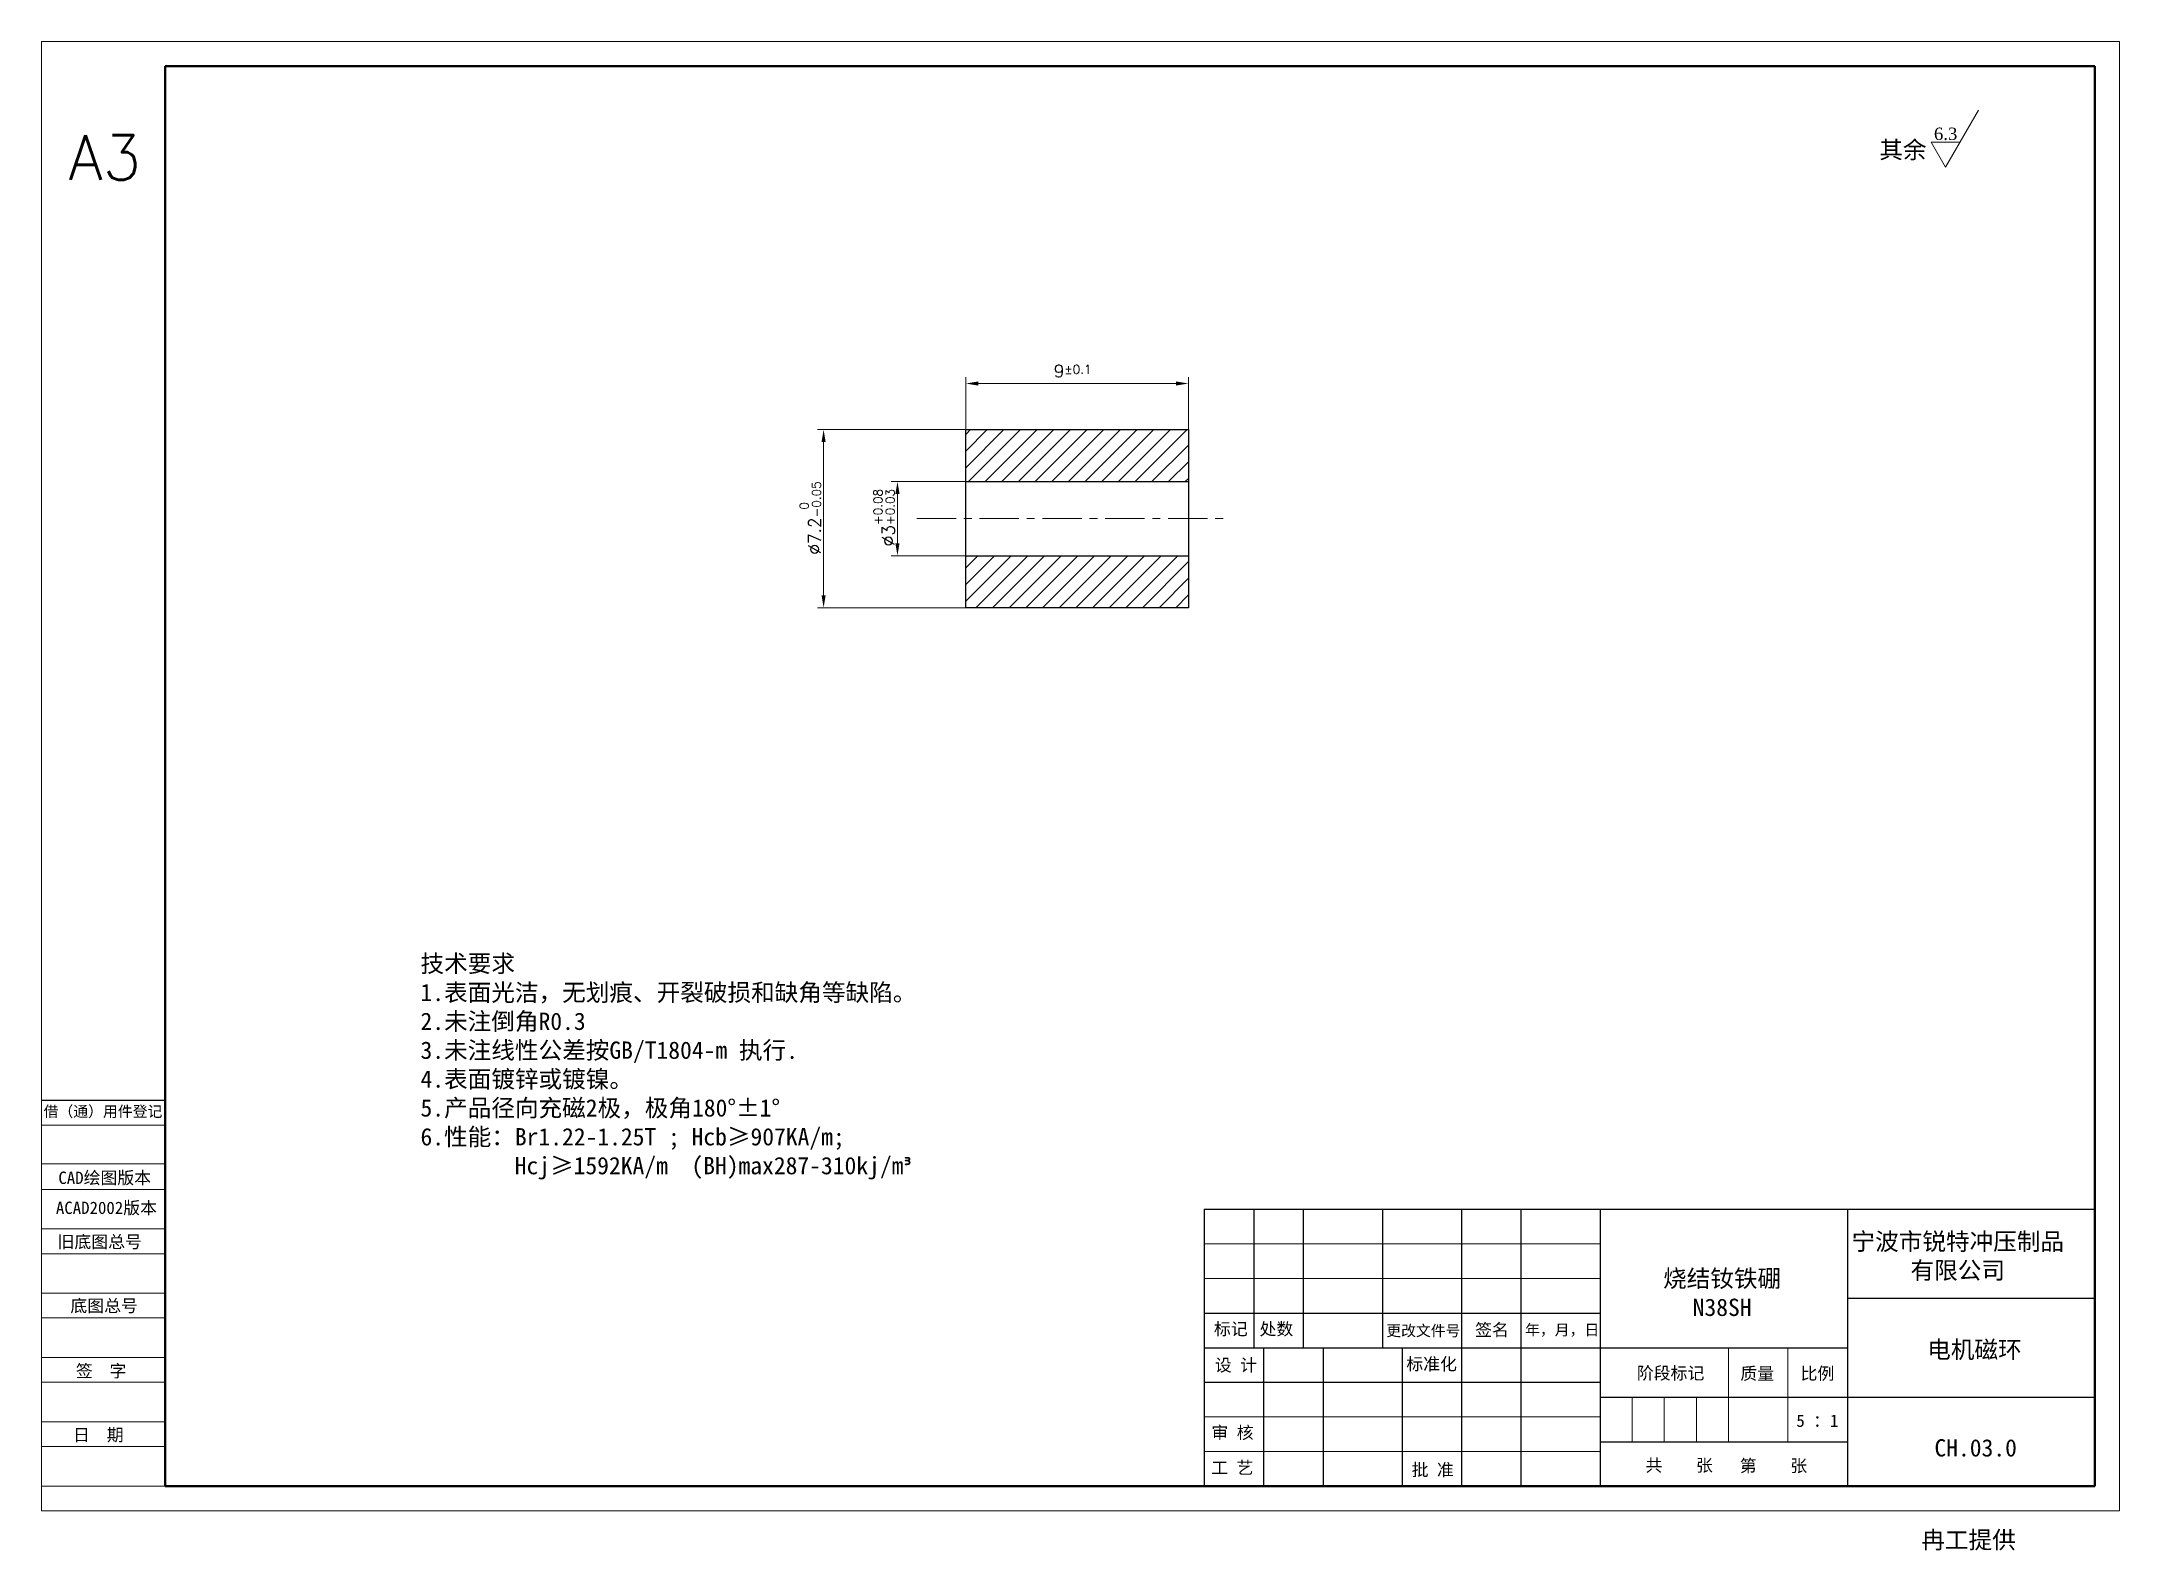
# Model space of a CAD drawing. Header units: millimetres. Extents: x 2881 to 4175, y 614 to 1733.
# Drawn here: x 3068.1 to 3152.1, y 1193.4 to 1254.4 of the extents above; entities that cross this region are included whole.
import ezdxf

# ---------------------------------------------------------------- set-up
doc = ezdxf.new("R2010")
doc.units = ezdxf.units.MM
doc.linetypes.add('CENTER', pattern=[50.8, 31.75, -6.35, 6.35, -6.35])
for name, color, linetype, lineweight in [('中心线', 1, 'CENTER', 9), ('填充', 3, 'Continuous', 9), ('实线', 7, 'Continuous', 25), ('尺寸标注', 2, 'Continuous', 9), ('引导线', 6, 'Continuous', 9), ('文本', 3, 'Continuous', 15), ('粗实线', 9, 'Continuous', 50)]:
    doc.layers.add(name, color=color, linetype=linetype, lineweight=lineweight)
doc.styles.add('st', font='txt.shx')
doc.styles.get("Standard").update_dxf_attribs({"font": 'simfang.ttf'})
doc.dimstyles.new('st0.2', dxfattribs={"dimscale": 0.2, "dimtxt": 2.5, "dimasz": 2.5, "dimexe": 1.25, "dimexo": 0, "dimtad": 1, "dimtoh": 1, "dimdec": 3, "dimdsep": 46, "dimtxsty": 'st', "dimcen": 0, "dimclrd": 256, "dimclre": 256, "dimclrt": 256, "dimadec": 4, "dimazin": 2, "dimtfac": 1, "dimtdec": 3, "dimtmove": 0, "dimatfit": 1, "dimfxl": 1, "dimlwd": -1, "dimlwe": -1, "dimarcsym": 0})

msp = doc.modelspace()

# ---------------------------------------------------------------- texts
at = {"layer": '实线', "ltscale": 0.2, "insert": (3069.2039, 1250.5756), "char_height": 1.8, "width": 5, "attachment_point": 1, "style": 'st'}
msp.add_mtext('A3', dxfattribs=at)
at = {"layer": '实线', "char_height": 0.7, "attachment_point": 5}
for s, insert, width in [('宁波市锐特冲压制品\\P有限公司', (3145.5799, 1205.236), 12.63596), ('烧结钕铁硼\\PN38SH', (3136.054, 1203.7729), 7.8742), (' 电机磁环', (3146.0155, 1201.4488), 12.63596), ('CH.03.0', (3146.3031, 1197.5094), 9.2005), ('冉工提供', (3146.0155, 1193.7554), 12.63596)]:
    msp.add_mtext(s, dxfattribs=dict(at, insert=insert, width=width))
at = {"layer": '文本'}
for s, insert, char_height, width, attachment_point in [('{\\fTimes New Roman|b0|i0|c0|p18;6.3}', (3144.6177, 1250.8862), 0.5, 2.92, 1), ('其余', (3143.3617, 1249.5623), 0.7, 12.63596, 8), ('技术要求\\P1.表面光洁，无划痕、开裂破损和缺角等缺陷。\\P2.未注倒角R0.3\\P3.未注线性公差按GB/T1804-m 执行.\\P4.表面镀锌或镀镍。\\P5.产品径向充磁2极，极角180°±1°\\P6.性能：Br1.22-1.25T ; Hcb≥907KA/m;\\P        Hcj≥1592KA/m  (BH)max287-310kj/m{\\fISOCPEUR|b0|i0|c0|p34;³}', (3083.4344, 1212.9019), 0.7, 23.880809, 4)]:
    msp.add_mtext(s, dxfattribs=dict(at, insert=insert, char_height=char_height, width=width, attachment_point=attachment_point))
at = {"layer": '文本', "ltscale": 0.2, "attachment_point": 5}
for s, insert, char_height, width in [('借（通）用件登记', (3070.598, 1211.0856), 0.44, 10.22572), ('CAD绘图版本', (3070.6691, 1208.4034), 0.5, 15.159404), ('ACAD2002版本', (3070.7376, 1207.1892), 0.5, 11.701904), ('旧底图总号', (3070.467, 1205.8164), 0.5, 13.237686), ('底图总号', (3070.6457, 1203.2299), 0.5, 2.90232), ('标记', (3116.1924, 1202.2962), 0.5, 2.90232), ('处数', (3118.0364, 1202.2918), 0.5, 2.90232), ('更改文件号', (3123.9758, 1202.2256), 0.44, 6.437633), ('签名', (3126.7487, 1202.2574), 0.5, 2.90232), ('年，月，日', (3129.5872, 1202.2531), 0.44, 2.90232), ('标准化', (3124.3097, 1200.8779), 0.5, 2.90232), ('签  字', (3070.5236, 1200.5978), 0.5, 2.90232), ('设 计', (3116.3969, 1200.8324), 0.5, 2.90232), ('阶段标记', (3133.9709, 1200.5069), 0.5, 2.90232), ('质量', (3137.4735, 1200.4953), 0.5, 2.90232), ('比例', (3139.9077, 1200.4953), 0.5, 2.90232), ('5 ：1', (3139.9049, 1198.6081), 0.5, 2.90232), ('日  期', (3070.412, 1198.0103), 0.5, 2.90232), ('审 核', (3116.2603, 1198.1043), 0.5, 2.90232), ('工 艺', (3116.2523, 1196.6948), 0.5, 2.90232), ('共    张', (3134.317, 1196.7805), 0.5, 2.90232), ('第    张', (3138.1303, 1196.7625), 0.5, 2.90232), ('批 准', (3124.3553, 1196.6015), 0.5, 2.90232)]:
    msp.add_mtext(s, dxfattribs=dict(at, insert=insert, char_height=char_height, width=width))

# ---------------------------------------------------------------- blocks, each defined once
blk = doc.blocks.new('*D30')
at = {"layer": 'Defpoints', "color": 0, "ltscale": 0.2, "transparency": 16777216}
for p in [(3105.479, 1236.578), (3102.716, 1233.578), (3105.479, 1233.578)]:
    blk.add_point(p, dxfattribs=at)
at = {"layer": '尺寸标注', "ltscale": 0.2, "transparency": 16777216}
for p, q in [((3105.479, 1236.578), (3102.466, 1236.578)), ((3102.716, 1236.078), (3102.716, 1234.078)), ((3105.479, 1233.578), (3102.466, 1233.578))]:
    blk.add_line(p, q, dxfattribs=at)
for points in [[(3102.633, 1236.078), (3102.799, 1236.078), (3102.716, 1236.578)], [(3102.633, 1234.078), (3102.799, 1234.078), (3102.716, 1233.578)]]:
    blk.add_solid(points, dxfattribs=at)
at = {"layer": '尺寸标注', "ltscale": 0.2, "transparency": 16777216, "insert": (3102.177, 1235.12), "char_height": 0.5, "attachment_point": 5, "rotation": 90, "style": 'st'}
blk.add_mtext('%%c3{}{\\H0.71x;\\C3;\\S+0.08^ +0.03;}', dxfattribs=at)
blk = doc.blocks.new('*D31')
at = {"layer": 'Defpoints', "color": 0, "ltscale": 0.2, "transparency": 16777216}
for p in [(3099.73, 1238.678), (3105.479, 1238.678), (3105.479, 1231.478)]:
    blk.add_point(p, dxfattribs=at)
at = {"layer": '尺寸标注', "ltscale": 0.2, "transparency": 16777216}
for p, q in [((3105.479, 1238.678), (3099.48, 1238.678)), ((3099.73, 1231.978), (3099.73, 1238.178)), ((3105.479, 1231.478), (3099.48, 1231.478))]:
    blk.add_line(p, q, dxfattribs=at)
for points in [[(3099.647, 1238.178), (3099.813, 1238.178), (3099.73, 1238.678)], [(3099.647, 1231.978), (3099.813, 1231.978), (3099.73, 1231.478)]]:
    blk.add_solid(points, dxfattribs=at)
at = {"layer": '尺寸标注', "ltscale": 0.2, "transparency": 16777216, "insert": (3099.191, 1235.105), "char_height": 0.5, "attachment_point": 5, "rotation": 90, "style": 'st'}
blk.add_mtext('%%c7.2{}{\\H0.71x;\\C3;\\S 0^ -0.05;}', dxfattribs=at)
blk = doc.blocks.new('*D32')
at = {"layer": 'Defpoints', "color": 0, "ltscale": 0.2, "transparency": 16777216}
for p in [(3114.479, 1240.541), (3105.479, 1238.678), (3114.479, 1238.678)]:
    blk.add_point(p, dxfattribs=at)
at = {"layer": '尺寸标注', "ltscale": 0.2, "transparency": 16777216}
for p, q in [((3105.479, 1238.678), (3105.479, 1240.791)), ((3114.479, 1238.678), (3114.479, 1240.791)), ((3105.979, 1240.541), (3113.979, 1240.541))]:
    blk.add_line(p, q, dxfattribs=at)
for points in [[(3105.979, 1240.624), (3105.979, 1240.458), (3105.479, 1240.541)], [(3113.979, 1240.624), (3113.979, 1240.458), (3114.479, 1240.541)]]:
    blk.add_solid(points, dxfattribs=at)
at = {"layer": '尺寸标注', "ltscale": 0.2, "transparency": 16777216, "insert": (3109.798, 1241.041), "char_height": 0.5, "attachment_point": 5, "style": 'st'}
blk.add_mtext('9{}{\\A0;{\\H1.5x;}{\\A2;\\H0.71x;\\C3;%%p0.1}}', dxfattribs=at)

# ---------------------------------------------------------------- dimensions: what is measured, and where the dimension line sits
at = {"layer": '尺寸标注', "ltscale": 0.2}
dim = msp.add_linear_dim(base=(3114.4791, 1240.5411), p1=(3105.4791, 1238.6782), p2=(3114.4791, 1238.6782), text='<>{}{\\A0;{\\H1.5x;}{\\A2;\\H0.71x;\\C3;%%p0.1}}', dimstyle='st0.2', override={"dimtp": 0.1, "dimtm": 0.1, "dimtdec": 3, "dimtzin": 8}, dxfattribs=at)
dim.commit()
dim.dimension.update_dxf_attribs({"geometry": '*D32', "text_midpoint": (3109.7979, 1240.5411), "dimtype": 160})
for base, p1, p2, text, override, picture, middle in [((3099.7299, 1238.6782), (3105.4791, 1231.4782), (3105.4791, 1238.6782), '%%c<>{}{\\H0.71x;\\C3;\\S 0^ -0.05;}', {"dimtp": 0, "dimtm": 0.05, "dimtdec": 3, "dimtzin": 8}, '*D31', (3099.7299, 1235.1049)), ((3102.7159, 1233.5782), (3105.4791, 1236.5782), (3105.4791, 1233.5782), '%%c<>{}{\\H0.71x;\\C3;\\S+0.08^ +0.03;}', {"dimtp": 0.08, "dimtm": -0.03, "dimtdec": 3, "dimtzin": 8}, '*D30', (3102.7159, 1235.1197))]:
    dim = msp.add_linear_dim(base=base, p1=p1, p2=p2, angle=90, text=text, dimstyle='st0.2', override=override, dxfattribs=at)
    dim.commit()
    dim.dimension.update_dxf_attribs({"geometry": picture, "text_midpoint": middle, "dimtype": 160})

# ---------------------------------------------------------------- hatches: boundary and pattern name
at = {"layer": '填充', "ltscale": 0.2}
h = msp.add_hatch(dxfattribs=at)
h.set_pattern_fill('LINE', color=256, scale=0.15, angle=45)
h.paths.add_polyline_path([(3114.4791, 1238.6782), (3105.4791, 1238.6782), (3105.4791, 1236.5782), (3114.4791, 1236.5782)])
h.paths.add_polyline_path([(3114.4791, 1233.5782), (3105.4791, 1233.5782), (3105.4791, 1231.4782), (3114.4791, 1231.4782)])

# ---------------------------------------------------------------- linework, layer by layer
at = {"layer": '中心线', "ltscale": 0.05}
msp.add_line((3103.4969, 1235.0782), (3115.8824, 1235.0782), dxfattribs=at)
at = {"layer": '实线', "ltscale": 0.2}
for p, q in [((3105.4791, 1235.0782), (3105.4791, 1238.6782)), ((3105.4791, 1238.6782), (3114.4791, 1238.6782)), ((3114.4791, 1238.6782), (3114.4791, 1231.4782)), ((3105.4791, 1236.5782), (3114.4791, 1236.5782)), ((3105.4791, 1231.4782), (3105.4791, 1235.0782)), ((3105.4791, 1233.5782), (3114.4791, 1233.5782)), ((3114.4791, 1231.4782), (3105.4791, 1231.4782))]:
    msp.add_line(p, q, dxfattribs=at)
at = {"layer": '实线'}
for p, q in [((3068.1155, 1211.5644), (3073.1155, 1211.5644)), ((3073.1155, 1195.9644), (3073.1155, 1207.1644)), ((3073.1155, 1207.1644), (3073.1155, 1195.9644)), ((3115.1155, 1207.1644), (3151.1155, 1207.1644)), ((3115.1193, 1207.1644), (3115.1193, 1195.9644)), ((3117.1193, 1207.1644), (3117.1193, 1201.5644)), ((3119.1193, 1207.1644), (3119.1193, 1201.5644)), ((3122.3193, 1207.1644), (3122.3193, 1201.5644)), ((3125.5193, 1207.1644), (3125.5193, 1195.9644)), ((3127.9193, 1207.1644), (3127.9193, 1195.9644)), ((3131.1193, 1207.1644), (3131.1193, 1195.9644)), ((3141.1155, 1207.1644), (3141.1155, 1195.9644)), ((3115.1155, 1202.9644), (3131.1193, 1202.9644)), ((3141.1155, 1203.5644), (3151.1155, 1203.5644)), ((3115.1155, 1201.5644), (3131.1193, 1201.5644)), ((3117.5193, 1201.5644), (3117.5193, 1195.9644)), ((3119.9193, 1201.5644), (3119.9193, 1195.9644)), ((3123.1193, 1201.5644), (3123.1193, 1195.9644)), ((3131.1193, 1201.5644), (3141.1155, 1201.5644)), ((3115.1155, 1200.1644), (3131.1193, 1200.1644)), ((3131.1193, 1199.5644), (3151.1155, 1199.5644)), ((3131.1193, 1197.7644), (3141.1155, 1197.7644)), ((3115.1155, 1195.9644), (3151.1155, 1195.9644))]:
    msp.add_line(p, q, dxfattribs=at)
at = {"layer": '引导线'}
for p, q in [((3068.1155, 1254.3644), (3152.1155, 1254.3644)), ((3068.1155, 1194.9644), (3068.1155, 1254.3644)), ((3152.1155, 1194.9644), (3152.1155, 1254.3644)), ((3073.1155, 1210.5644), (3068.1155, 1210.5644)), ((3073.1155, 1208.9965), (3068.1155, 1208.9965)), ((3073.1155, 1207.9644), (3068.1155, 1207.9644)), ((3073.1155, 1206.3644), (3068.1155, 1206.3644)), ((3115.1155, 1205.7644), (3131.1193, 1205.7644)), ((3073.1155, 1205.3644), (3068.1155, 1205.3644)), ((3073.1155, 1203.7644), (3068.1155, 1203.7644)), ((3115.1155, 1204.3644), (3131.1193, 1204.3644)), ((3073.1155, 1202.7644), (3068.1155, 1202.7644)), ((3073.1155, 1201.1644), (3068.1155, 1201.1644)), ((3073.1155, 1200.1644), (3068.1155, 1200.1644)), ((3115.1155, 1198.7644), (3131.1193, 1198.7644)), ((3073.1155, 1198.5644), (3068.1155, 1198.5644)), ((3073.1155, 1197.5644), (3068.1155, 1197.5644)), ((3115.1155, 1197.3644), (3131.1193, 1197.3644)), ((3073.1155, 1195.9644), (3068.1155, 1195.9644)), ((3068.1155, 1194.9644), (3152.1155, 1194.9644))]:
    msp.add_line(p, q, dxfattribs=at)
at = {"layer": '文本'}
for p, q in [((3145.0879, 1249.2892), (3146.4181, 1251.5932)), ((3145.6699, 1250.2972), (3144.506, 1250.2972)), ((3144.506, 1250.2972), (3145.0879, 1249.2892))]:
    msp.add_line(p, q, dxfattribs=at)
at = {"layer": '文本', "ltscale": 0.2}
for p, q in [((3136.3155, 1201.5644), (3136.3155, 1197.7644)), ((3138.7155, 1201.5644), (3138.7155, 1197.7644)), ((3132.4155, 1199.5644), (3132.4155, 1197.7644)), ((3133.7155, 1199.5644), (3133.7155, 1197.7644)), ((3135.0155, 1199.5644), (3135.0155, 1197.7644))]:
    msp.add_line(p, q, dxfattribs=at)
at = {"layer": '粗实线'}
for p, q in [((3073.1155, 1195.9644), (3073.1155, 1253.3644)), ((3073.1155, 1253.3644), (3151.1155, 1253.3644)), ((3151.1155, 1195.9644), (3151.1155, 1253.3644)), ((3073.1155, 1195.9644), (3151.1155, 1195.9644))]:
    msp.add_line(p, q, dxfattribs=at)

msp.set_redraw_order([(e.dxf.handle, doc.entitydb.next_handle()) for e in msp.query("TEXT MTEXT ATTDEF DIMENSION ARC_DIMENSION")])  # texts and dimensions are drawn at this point

doc.saveas('drawing.dxf')
